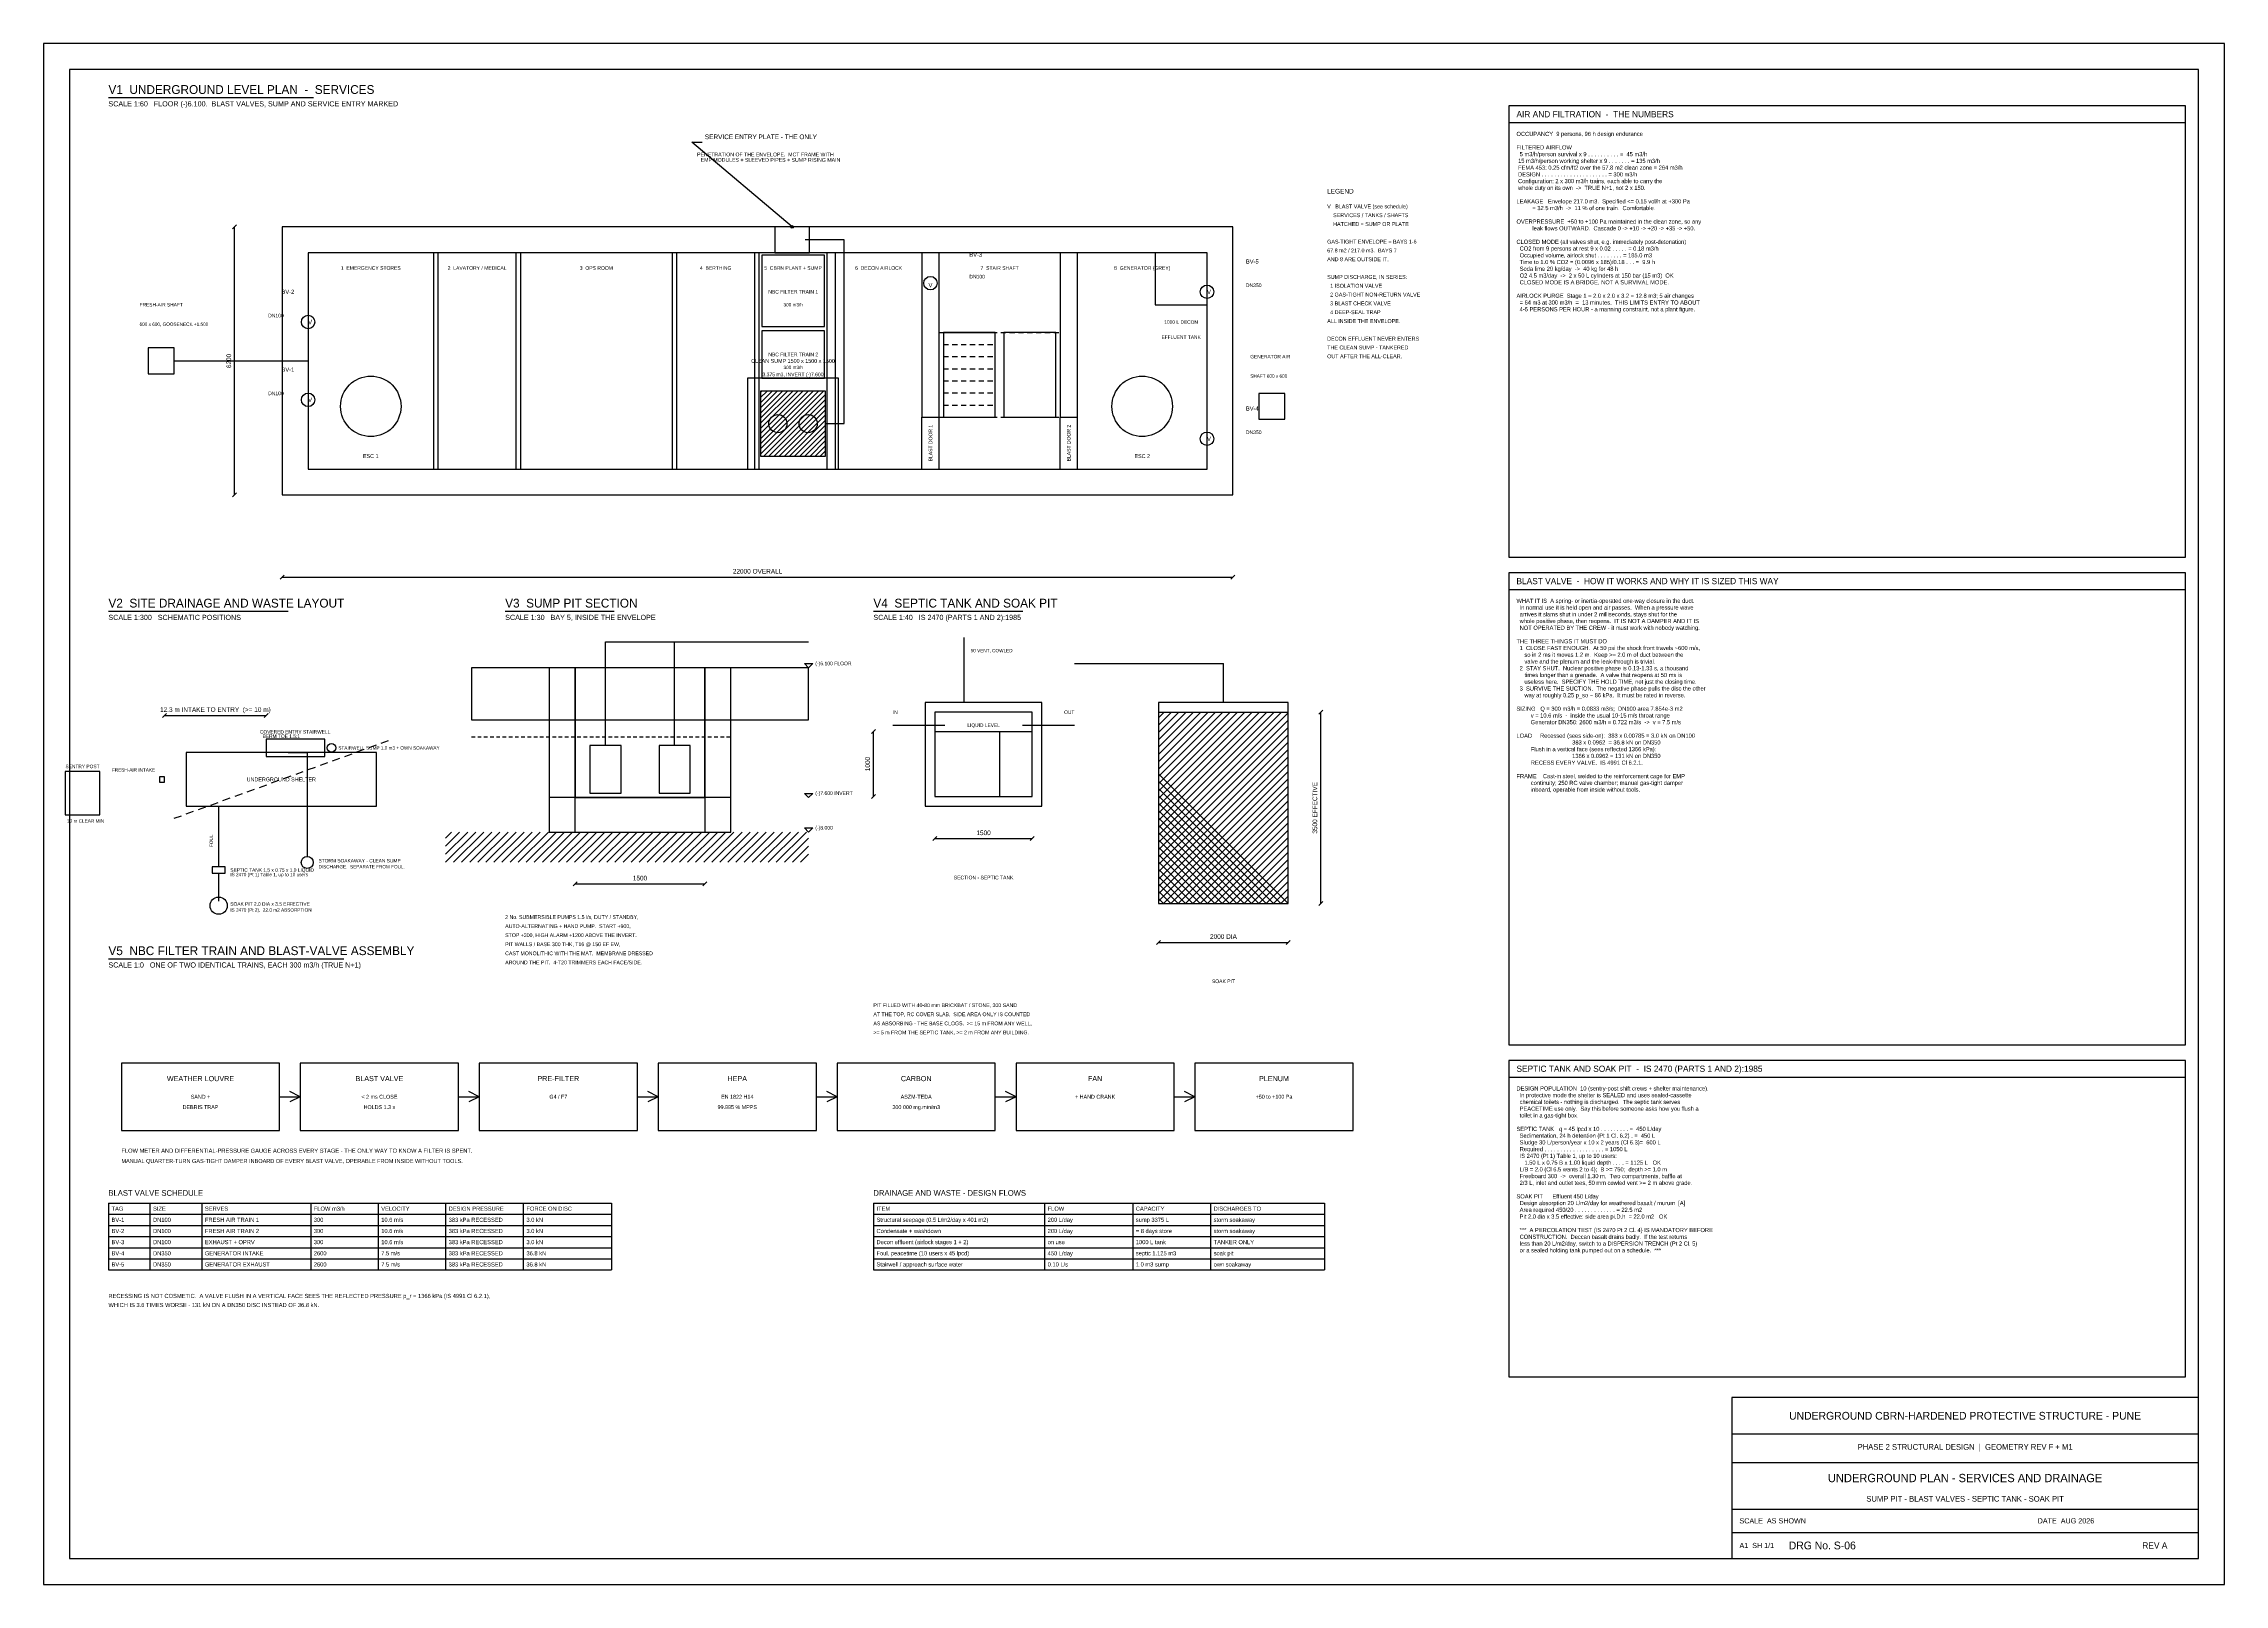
# Model space of a CAD drawing. Extents: x 0 to 841, y 0 to 594.
import ezdxf
from ezdxf.enums import TextEntityAlignment as Align

# ---------------------------------------------------------------- set-up
doc = ezdxf.new("R2010")
doc.units = 0
for name, color, linetype in [('BLAST', 1, 'CONTINUOUS'), ('CONC', 7, 'CONTINUOUS'), ('CONC-HIDDEN', 8, 'CONTINUOUS'), ('DIM', 4, 'CONTINUOUS'), ('HATCH', 8, 'CONTINUOUS'), ('LEVELS', 4, 'CONTINUOUS'), ('NOTES', 7, 'CONTINUOUS'), ('REINF-MAIN', 1, 'CONTINUOUS'), ('REINF-SEC', 4, 'CONTINUOUS'), ('SERVICES', 2, 'CONTINUOUS'), ('SOIL', 8, 'CONTINUOUS'), ('TABLE', 7, 'CONTINUOUS'), ('TEXT', 7, 'CONTINUOUS'), ('TEXT-TITLE', 7, 'CONTINUOUS'), ('TITLEBLOCK', 7, 'CONTINUOUS'), ('WATERPROOF', 30, 'CONTINUOUS')]:
    doc.layers.add(name, color=color, linetype=linetype)
doc.styles.get("Standard").update_dxf_attribs({"font": 'txt', "width": 0.8})

msp = doc.modelspace()

# ---------------------------------------------------------------- linework, layer by layer
at = {"layer": 'BLAST'}
for p, q in [((342, 501.6667), (342, 501.6667)), ((448.6667, 498.3333), (448.6667, 498.3333)), ((102, 486.6667), (102, 486.6667)), ((102, 456.6667), (102, 456.6667)), ((448.6667, 441.6667), (448.6667, 441.6667)), ((160, 201), (99, 201)), ((99, 201), (99, 175)), ((160, 175), (160, 201)), ((99, 175), (160, 175))]:
    msp.add_line(p, q, dxfattribs=at)
for centre in [(342, 501.6667), (448.6667, 498.3333), (102, 486.6667), (102, 456.6667), (448.6667, 441.6667)]:
    msp.add_circle(centre, 2.6, dxfattribs=at)
at = {"layer": 'CONC'}
for p, q in [((458.6667, 523.3333), (92, 523.3333)), ((92, 523.3333), (92, 420)), ((458.6667, 420), (458.6667, 523.3333)), ((448.6667, 513.3333), (102, 513.3333)), ((102, 513.3333), (102, 430)), ((152.1667, 513.3333), (150.3333, 513.3333)), ((150.3333, 513.3333), (150.3333, 430)), ((152.1667, 430), (152.1667, 513.3333)), ((184, 513.3333), (182.1667, 513.3333)), ((182.1667, 513.3333), (182.1667, 430)), ((184, 430), (184, 513.3333)), ((244.1667, 513.3333), (242.3333, 513.3333)), ((242.3333, 513.3333), (242.3333, 430)), ((244.1667, 430), (244.1667, 513.3333)), ((276, 513.3333), (274.1667, 513.3333)), ((274.1667, 513.3333), (274.1667, 430)), ((276, 430), (276, 513.3333)), ((305.3333, 513.3333), (302, 513.3333)), ((302, 513.3333), (302, 430)), ((305.3333, 430), (305.3333, 513.3333)), ((345.3333, 513.3333), (338.6667, 513.3333)), ((338.6667, 513.3333), (338.6667, 450)), ((345.3333, 450), (345.3333, 513.3333)), ((398.6667, 513.3333), (392, 513.3333)), ((392, 513.3333), (392, 450)), ((398.6667, 450), (398.6667, 513.3333)), ((448.6667, 430), (448.6667, 513.3333)), ((338.6667, 450), (345.3333, 450)), ((392, 450), (398.6667, 450)), ((102, 430), (448.6667, 430)), ((150.3333, 430), (152.1667, 430)), ((182.1667, 430), (184, 430)), ((242.3333, 430), (244.1667, 430)), ((274.1667, 430), (276, 430)), ((302, 430), (305.3333, 430)), ((92, 420), (458.6667, 420)), ((295, 353.3667), (165, 353.3667)), ((165, 353.3667), (165, 333.3667)), ((205, 353.3667), (195, 353.3667)), ((195, 353.3667), (195, 290.0333)), ((205, 290.0333), (205, 353.3667)), ((265, 353.3667), (255, 353.3667)), ((255, 353.3667), (255, 290.0333)), ((265, 290.0333), (265, 353.3667)), ((295, 333.3667), (295, 353.3667)), ((385, 340), (340, 340)), ((340, 340), (340, 300)), ((385, 300), (385, 340)), ((480, 340), (430, 340)), ((430, 340), (430, 262.5)), ((480, 340), (430, 340)), ((430, 340), (430, 336.25)), ((480, 262.5), (480, 340)), ((480, 336.25), (480, 340)), ((165, 333.3667), (295, 333.3667)), ((368.75, 303.75), (368.75, 328.75)), ((430, 336.25), (480, 336.25)), ((128.3333, 320.6667), (55, 320.6667)), ((55, 320.6667), (55, 300)), ((108.5, 325.8333), (85.8333, 325.8333)), ((85.8333, 325.8333), (85.8333, 319.1667)), ((108.5, 319.1667), (108.5, 325.8333)), ((128.3333, 300), (128.3333, 320.6667)), ((21.6667, 313.3333), (8.3333, 313.3333)), ((8.3333, 313.3333), (8.3333, 296.6667)), ((21.6667, 296.6667), (21.6667, 313.3333)), ((85.8333, 319.1667), (108.5, 319.1667)), ((265, 303.3667), (195, 303.3667)), ((195, 303.3667), (195, 290.0333)), ((265, 290.0333), (265, 303.3667)), ((8.3333, 296.6667), (21.6667, 296.6667)), ((55, 300), (128.3333, 300)), ((340, 300), (385, 300)), ((195, 290.0333), (265, 290.0333)), ((195, 290.0333), (205, 290.0333)), ((255, 290.0333), (265, 290.0333)), ((430, 262.5), (480, 262.5))]:
    msp.add_line(p, q, dxfattribs=at)
at = {"layer": 'CONC-HIDDEN'}
for p, q in [((345.3333, 482.6667), (347.3333, 482.6667)), ((367, 482.6667), (347, 482.6667)), ((347, 482.6667), (347, 450)), ((347, 482.6667), (349, 482.6667)), ((348.7333, 482.6667), (350.7333, 482.6667)), ((350.4, 482.6667), (352.4, 482.6667)), ((352.1333, 482.6667), (354.1333, 482.6667)), ((353.8, 482.6667), (355.8, 482.6667)), ((355.5333, 482.6667), (357.5333, 482.6667)), ((357.2, 482.6667), (359.2, 482.6667)), ((358.9333, 482.6667), (360.9333, 482.6667)), ((360.6, 482.6667), (362.6, 482.6667)), ((362.3333, 482.6667), (364.3333, 482.6667)), ((364, 482.6667), (366, 482.6667)), ((365.7333, 482.6667), (367.7333, 482.6667)), ((367, 450), (367, 482.6667)), ((369.1333, 482.6667), (371.1333, 482.6667)), ((390.3333, 482.6667), (370.3333, 482.6667)), ((370.3333, 482.6667), (370.3333, 450)), ((372.5333, 482.6667), (374.5333, 482.6667)), ((375.9333, 482.6667), (377.9333, 482.6667)), ((379.3333, 482.6667), (381.3333, 482.6667)), ((382.7333, 482.6667), (384.7333, 482.6667)), ((386.1333, 482.6667), (388.1333, 482.6667)), ((389.5333, 482.6667), (391.5333, 482.6667)), ((390.3333, 450), (390.3333, 482.6667)), ((347, 478), (349, 478)), ((347, 473.3333), (349, 473.3333)), ((350.4, 478), (352.4, 478)), ((350.4, 473.3333), (352.4, 473.3333)), ((353.8, 478), (355.8, 478)), ((353.8, 473.3333), (355.8, 473.3333)), ((357.2, 478), (359.2, 478)), ((357.2, 473.3333), (359.2, 473.3333)), ((360.6, 478), (362.6, 478)), ((360.6, 473.3333), (362.6, 473.3333)), ((364, 478), (366, 478)), ((364, 473.3333), (366, 473.3333)), ((347, 468.6667), (349, 468.6667)), ((347, 464), (349, 464)), ((350.4, 468.6667), (352.4, 468.6667)), ((350.4, 464), (352.4, 464)), ((353.8, 468.6667), (355.8, 468.6667)), ((353.8, 464), (355.8, 464)), ((357.2, 468.6667), (359.2, 468.6667)), ((357.2, 464), (359.2, 464)), ((360.6, 468.6667), (362.6, 468.6667)), ((360.6, 464), (362.6, 464)), ((364, 468.6667), (366, 468.6667)), ((364, 464), (366, 464)), ((347, 459.3333), (349, 459.3333)), ((347, 454.6667), (349, 454.6667)), ((350.4, 459.3333), (352.4, 459.3333)), ((350.4, 454.6667), (352.4, 454.6667)), ((353.8, 459.3333), (355.8, 459.3333)), ((353.8, 454.6667), (355.8, 454.6667)), ((357.2, 459.3333), (359.2, 459.3333)), ((357.2, 454.6667), (359.2, 454.6667)), ((360.6, 459.3333), (362.6, 459.3333)), ((360.6, 454.6667), (362.6, 454.6667)), ((364, 459.3333), (366, 459.3333)), ((364, 454.6667), (366, 454.6667)), ((345.3333, 450), (347.3333, 450)), ((347, 450), (367, 450)), ((348.7333, 450), (350.7333, 450)), ((352.1333, 450), (354.1333, 450)), ((355.5333, 450), (357.5333, 450)), ((358.9333, 450), (360.9333, 450)), ((362.3333, 450), (364.3333, 450)), ((365.7333, 450), (367.7333, 450)), ((369.1333, 450), (371.1333, 450)), ((370.3333, 450), (390.3333, 450)), ((372.5333, 450), (374.5333, 450)), ((375.9333, 450), (377.9333, 450)), ((379.3333, 450), (381.3333, 450)), ((382.7333, 450), (384.7333, 450)), ((386.1333, 450), (388.1333, 450)), ((389.5333, 450), (391.5333, 450)), ((255, 353.3667), (205, 353.3667)), ((205, 353.3667), (205, 303.3667)), ((255, 303.3667), (255, 353.3667)), ((381.25, 336.25), (343.75, 336.25)), ((343.75, 336.25), (343.75, 303.75)), ((381.25, 303.75), (381.25, 336.25)), ((205, 303.3667), (255, 303.3667)), ((343.75, 303.75), (381.25, 303.75))]:
    msp.add_line(p, q, dxfattribs=at)
at = {"layer": 'DIM'}
for p, q in [((288.6667, 523.3333), (250, 556)), ((250, 556), (254, 556)), ((72.8888, 522.5555), (74.4445, 524.1112)), ((73.6667, 420), (73.6667, 523.3333)), ((72.8888, 419.2222), (74.4445, 420.7778)), ((91.2222, 387.5555), (92.7778, 389.1112)), ((92, 388.3333), (458.6667, 388.3333)), ((457.8888, 387.5555), (459.4445, 389.1112)), ((491.7222, 335.4722), (493.2778, 337.0278)), ((45.8888, 334.2222), (47.4445, 335.7778)), ((46.6667, 335), (85.8333, 335)), ((85.0555, 334.2222), (86.6112, 335.7778)), ((319.2222, 327.9722), (320.7778, 329.5278)), ((320, 303.75), (320, 328.75)), ((492.5, 262.5), (492.5, 336.25)), ((319.2222, 302.9722), (320.7778, 304.5278)), ((342.9722, 286.7222), (344.5278, 288.2778)), ((343.75, 287.5), (381.25, 287.5)), ((380.4722, 286.7222), (382.0278, 288.2778)), ((204.2222, 269.2555), (205.7778, 270.8112)), ((205, 270.0333), (255, 270.0333)), ((254.2222, 269.2555), (255.7778, 270.8112)), ((491.7222, 261.7222), (493.2778, 263.2778)), ((429.2222, 246.7222), (430.7778, 248.2778)), ((430, 247.5), (480, 247.5)), ((479.2222, 246.7222), (480.7778, 248.2778))]:
    msp.add_line(p, q, dxfattribs=at)
msp.add_circle((288.6667, 523.3333), 0.5, dxfattribs=at)
at = {"layer": 'HATCH'}
for p, q in [((276.5, 435.7387), (300.7613, 460)), ((276.5, 437.7186), (298.7814, 460)), ((276.5, 439.6985), (296.8015, 460)), ((276.5, 441.6784), (294.8216, 460)), ((276.5, 443.6583), (292.8417, 460)), ((276.5, 445.6382), (290.8618, 460)), ((276.5, 447.6181), (288.8819, 460)), ((276.5, 449.598), (286.902, 460)), ((276.5, 451.5779), (284.9221, 460)), ((276.5, 453.5578), (282.9422, 460)), ((276.5, 455.5377), (280.9623, 460)), ((276.5, 457.5176), (278.9824, 460)), ((276.5, 459.4975), (277.0025, 460)), ((301.5, 458.7588), (277.7412, 435)), ((301.5, 456.7789), (279.7211, 435)), ((301.5, 454.799), (281.701, 435)), ((301.5, 452.8191), (283.6809, 435)), ((301.5, 450.8392), (285.6608, 435)), ((301.5, 448.8593), (287.6407, 435)), ((301.5, 446.8794), (289.6206, 435)), ((301.5, 444.8995), (291.6005, 435)), ((301.5, 442.9196), (293.5804, 435)), ((301.5, 440.9397), (295.5603, 435)), ((301.5, 438.9598), (297.5402, 435)), ((301.5, 436.9799), (299.5201, 435))]:
    msp.add_line(p, q, dxfattribs=at)
at = {"layer": 'LEVELS'}
for p, q in [((295, 353.3667), (293.4, 354.9667)), ((293.4, 354.9667), (296.6, 354.9667)), ((295, 353.3667), (296.6, 354.9667)), ((295, 303.3667), (293.4, 304.9667)), ((293.4, 304.9667), (296.6, 304.9667)), ((295, 303.3667), (296.6, 304.9667)), ((295, 290.0333), (293.4, 291.6333)), ((293.4, 291.6333), (296.6, 291.6333)), ((295, 290.0333), (296.6, 291.6333))]:
    msp.add_line(p, q, dxfattribs=at)
at = {"layer": 'REINF-MAIN'}
for centre in [(126.1667, 454.1667), (423.6667, 454.1667)]:
    msp.add_circle(centre, 11.6667, dxfattribs=at)
at = {"layer": 'REINF-SEC'}
for p, q in [((338.6667, 430), (338.6667, 450)), ((345.3333, 430), (345.3333, 450)), ((392, 430), (392, 450)), ((398.6667, 430), (398.6667, 450))]:
    msp.add_line(p, q, dxfattribs=at)
at = {"layer": 'SERVICES'}
for p, q in [((295.3333, 523.3333), (282, 523.3333)), ((282, 523.3333), (282, 513.3333)), ((295.3333, 513.3333), (295.3333, 523.3333)), ((282, 513.3333), (295.3333, 513.3333)), ((308.6667, 518.3333), (293.6667, 518.3333)), ((308.6667, 447.5), (308.6667, 518.3333)), ((448.6667, 513.3333), (428.6667, 513.3333)), ((428.6667, 513.3333), (428.6667, 493.3333)), ((448.6667, 493.3333), (448.6667, 513.3333)), ((301.1667, 512.5), (277, 512.5)), ((277, 512.5), (277, 485)), ((301.1667, 485), (301.1667, 512.5)), ((428.6667, 493.3333), (448.6667, 493.3333)), ((277, 485), (301.1667, 485)), ((301.1667, 483.3333), (277, 483.3333)), ((277, 483.3333), (277, 465)), ((301.1667, 465), (301.1667, 483.3333)), ((50.3333, 476.6667), (40.3333, 476.6667)), ((40.3333, 476.6667), (40.3333, 466.6667)), ((50.3333, 466.6667), (50.3333, 476.6667)), ((50.3333, 471.6667), (102, 471.6667)), ((40.3333, 466.6667), (50.3333, 466.6667)), ((306.5, 465), (271.5, 465)), ((271.5, 465), (271.5, 430)), ((277, 465), (301.1667, 465)), ((306.5, 430), (306.5, 465)), ((301.5, 460), (276.5, 460)), ((276.5, 460), (276.5, 435)), ((301.5, 435), (301.5, 460)), ((478.6667, 459.1667), (468.6667, 459.1667)), ((468.6667, 459.1667), (468.6667, 449.1667)), ((478.6667, 449.1667), (478.6667, 459.1667)), ((301.5, 447.5), (308.6667, 447.5)), ((468.6667, 449.1667), (478.6667, 449.1667)), ((271.5, 430), (306.5, 430)), ((276.5, 435), (301.5, 435)), ((216.6667, 323.3667), (216.6667, 363.3667)), ((216.6667, 363.3667), (295, 363.3667)), ((243.3333, 323.3667), (243.3333, 363.3667)), ((355, 340), (355, 365)), ((397.5, 355), (455, 355)), ((455, 340), (455, 355)), ((327.5, 331.25), (347.5, 331.25)), ((377.5, 331.25), (397.5, 331.25)), ((94.3333, 320.6667), (101.6667, 320.6667)), ((101.6667, 320.6667), (101.6667, 280.6667)), ((222.6667, 323.3667), (210.6667, 323.3667)), ((210.6667, 323.3667), (210.6667, 305.0333)), ((222.6667, 305.0333), (222.6667, 323.3667)), ((249.3333, 323.3667), (237.3333, 323.3667)), ((237.3333, 323.3667), (237.3333, 305.0333)), ((249.3333, 305.0333), (249.3333, 323.3667)), ((46.6667, 311.3333), (44.6667, 311.3333)), ((44.6667, 311.3333), (44.6667, 309.3333)), ((46.6667, 309.3333), (46.6667, 311.3333)), ((44.6667, 309.3333), (46.6667, 309.3333)), ((210.6667, 305.0333), (222.6667, 305.0333)), ((237.3333, 305.0333), (249.3333, 305.0333)), ((67.5, 300), (67.5, 276.6667)), ((70, 276.6667), (65, 276.6667)), ((65, 276.6667), (65, 274.1667)), ((65, 274.1667), (70, 274.1667)), ((67.5, 274.1667), (67.5, 263.3333)), ((70, 274.1667), (70, 276.6667)), ((91, 201), (30, 201)), ((30, 201), (30, 175)), ((91, 175), (91, 201)), ((229, 201), (168, 201)), ((168, 201), (168, 175)), ((229, 175), (229, 201)), ((298, 201), (237, 201)), ((237, 201), (237, 175)), ((298, 175), (298, 201)), ((367, 201), (306, 201)), ((306, 201), (306, 175)), ((367, 175), (367, 201)), ((436, 201), (375, 201)), ((375, 201), (375, 175)), ((436, 175), (436, 201)), ((505, 201), (444, 201)), ((444, 201), (444, 175)), ((505, 175), (505, 201)), ((91, 188), (99, 188)), ((99, 188), (95, 190)), ((99, 188), (95, 186)), ((160, 188), (168, 188)), ((168, 188), (164, 190)), ((168, 188), (164, 186)), ((229, 188), (237, 188)), ((237, 188), (233, 190)), ((237, 188), (233, 186)), ((298, 188), (306, 188)), ((306, 188), (302, 190)), ((306, 188), (302, 186)), ((367, 188), (375, 188)), ((375, 188), (371, 190)), ((375, 188), (371, 186)), ((436, 188), (444, 188)), ((444, 188), (440, 190)), ((444, 188), (440, 186)), ((30, 175), (91, 175)), ((168, 175), (229, 175)), ((237, 175), (298, 175)), ((306, 175), (367, 175)), ((375, 175), (436, 175)), ((444, 175), (505, 175))]:
    msp.add_line(p, q, dxfattribs=at)
for centre, radius in [((283.1667, 447.5), 3.5), ((294.8333, 447.5), 3.5), ((111, 322.5), 1.6667), ((101.6667, 278.3333), 2.3333), ((67.5, 261.6667), 3.3333)]:
    msp.add_circle(centre, radius, dxfattribs=at)
at = {"layer": 'SOIL'}
for p, q in [((430, 288.8675), (477.3825, 336.25)), ((430, 291.696), (474.554, 336.25)), ((430, 294.5244), (471.7256, 336.25)), ((430, 297.3528), (468.8972, 336.25)), ((430, 300.1812), (466.0688, 336.25)), ((430, 303.0097), (463.2403, 336.25)), ((430, 305.8381), (460.4119, 336.25)), ((430, 308.6665), (457.5835, 336.25)), ((430, 311.4949), (454.7551, 336.25)), ((430, 314.3234), (451.9266, 336.25)), ((430, 317.1518), (449.0982, 336.25)), ((430, 319.9802), (446.2698, 336.25)), ((430, 322.8087), (443.4413, 336.25)), ((430, 325.6371), (440.6129, 336.25)), ((430, 328.4655), (437.7845, 336.25)), ((430, 331.2939), (434.9561, 336.25)), ((430, 334.1224), (432.1276, 336.25)), ((430, 286.0391), (480, 336.0391)), ((430, 283.2107), (480, 333.2107)), ((430, 280.3823), (480, 330.3823)), ((116.1344, 319.2127), (118.9544, 320.2361)), ((120.8344, 320.9184), (123.6545, 321.9418)), ((125.5345, 322.6241), (128.3545, 323.6475)), ((130.2346, 324.3298), (133, 325.3333)), ((430, 277.5538), (480, 327.5538)), ((430, 274.7254), (480, 324.7254)), ((430, 271.897), (480, 321.897)), ((92.634, 310.6844), (95.454, 311.7078)), ((97.3341, 312.39), (100.1541, 313.4135)), ((102.0341, 314.0957), (104.8542, 315.1191)), ((106.7342, 315.8014), (109.5543, 316.8248)), ((111.4343, 317.5071), (114.2543, 318.5305)), ((430, 269.0685), (480, 319.0685)), ((430, 266.2401), (480, 316.2401)), ((430, 263.4117), (480, 313.4117)), ((430, 312.5), (480, 262.5)), ((69.1336, 302.156), (71.9537, 303.1794)), ((73.8337, 303.8617), (76.6537, 304.8851)), ((78.5338, 305.5674), (81.3538, 306.5908)), ((83.2338, 307.273), (86.0539, 308.2964)), ((87.9339, 308.9787), (90.754, 310.0021)), ((430, 309.6716), (477.1716, 262.5)), ((430, 306.8431), (474.3431, 262.5)), ((430, 304.0147), (471.5147, 262.5)), ((480, 310.5833), (431.9167, 262.5)), ((480, 307.7548), (434.7452, 262.5)), ((480, 304.9264), (437.5736, 262.5)), ((50.3333, 295.3333), (53.1534, 296.3567)), ((55.0334, 297.039), (57.8534, 298.0624)), ((59.7335, 298.7447), (62.5535, 299.7681)), ((64.4336, 300.4503), (67.2536, 301.4738)), ((430, 301.1863), (468.6863, 262.5)), ((430, 298.3579), (465.8579, 262.5)), ((430, 295.5294), (463.0294, 262.5)), ((480, 302.098), (440.402, 262.5)), ((480, 299.2696), (443.2304, 262.5)), ((480, 296.4411), (446.0589, 262.5)), ((155, 278.3738), (166.6595, 290.0333)), ((155, 281.4851), (163.5483, 290.0333)), ((155, 284.5963), (160.437, 290.0333)), ((155, 287.7076), (157.3257, 290.0333)), ((158.1041, 278.3667), (169.7708, 290.0333)), ((161.2154, 278.3667), (172.8821, 290.0333)), ((164.3267, 278.3667), (175.9933, 290.0333)), ((167.4379, 278.3667), (179.1046, 290.0333)), ((170.5492, 278.3667), (182.2159, 290.0333)), ((173.6605, 278.3667), (185.3271, 290.0333)), ((176.7717, 278.3667), (188.4384, 290.0333)), ((179.883, 278.3667), (191.5497, 290.0333)), ((182.9943, 278.3667), (194.661, 290.0333)), ((186.1056, 278.3667), (197.7722, 290.0333)), ((189.2168, 278.3667), (200.8835, 290.0333)), ((192.3281, 278.3667), (203.9948, 290.0333)), ((195.4394, 278.3667), (207.106, 290.0333)), ((198.5506, 278.3667), (210.2173, 290.0333)), ((201.6619, 278.3667), (213.3286, 290.0333)), ((204.7732, 278.3667), (216.4398, 290.0333)), ((207.8844, 278.3667), (219.5511, 290.0333)), ((210.9957, 278.3667), (222.6624, 290.0333)), ((214.107, 278.3667), (225.7737, 290.0333)), ((217.2183, 278.3667), (228.8849, 290.0333)), ((220.3295, 278.3667), (231.9962, 290.0333)), ((223.4408, 278.3667), (235.1075, 290.0333)), ((226.5521, 278.3667), (238.2187, 290.0333)), ((229.6633, 278.3667), (241.33, 290.0333)), ((232.7746, 278.3667), (244.4413, 290.0333)), ((235.8859, 278.3667), (247.5525, 290.0333)), ((238.9971, 278.3667), (250.6638, 290.0333)), ((242.1084, 278.3667), (253.7751, 290.0333)), ((245.2197, 278.3667), (256.8863, 290.0333)), ((248.331, 278.3667), (259.9976, 290.0333)), ((251.4422, 278.3667), (263.1089, 290.0333)), ((254.5535, 278.3667), (266.2202, 290.0333)), ((257.6648, 278.3667), (269.3314, 290.0333)), ((260.776, 278.3667), (272.4427, 290.0333)), ((263.8873, 278.3667), (275.554, 290.0333)), ((266.9986, 278.3667), (278.6652, 290.0333)), ((270.1098, 278.3667), (281.7765, 290.0333)), ((273.2211, 278.3667), (284.8878, 290.0333)), ((276.3324, 278.3667), (287.999, 290.0333)), ((279.4437, 278.3667), (291.1103, 290.0333)), ((282.5549, 278.3667), (294.2216, 290.0333)), ((295, 287.7005), (285.6662, 278.3667)), ((430, 292.701), (460.201, 262.5)), ((430, 289.8726), (457.3726, 262.5)), ((430, 287.0442), (454.5442, 262.5)), ((480, 293.6127), (448.8873, 262.5)), ((480, 290.7843), (451.7157, 262.5)), ((480, 287.9558), (454.5442, 262.5)), ((295, 284.5892), (288.7775, 278.3667)), ((295, 281.4779), (291.8887, 278.3667)), ((430, 284.2157), (451.7157, 262.5)), ((430, 281.3873), (448.8873, 262.5)), ((430, 278.5589), (446.0589, 262.5)), ((480, 285.1274), (457.3726, 262.5)), ((480, 282.299), (460.201, 262.5)), ((480, 279.4706), (463.0294, 262.5)), ((430, 275.7304), (443.2304, 262.5)), ((430, 272.902), (440.402, 262.5)), ((430, 270.0736), (437.5736, 262.5)), ((480, 276.6421), (465.8579, 262.5)), ((480, 273.8137), (468.6863, 262.5)), ((480, 270.9853), (471.5147, 262.5)), ((430, 267.2452), (434.7452, 262.5)), ((430, 264.4167), (431.9167, 262.5)), ((480, 268.1569), (474.3431, 262.5)), ((480, 265.3284), (477.1716, 262.5))]:
    msp.add_line(p, q, dxfattribs=at)
at = {"layer": 'TABLE'}
for p, q in [((826, 570), (565, 570)), ((565, 570), (565, 396)), ((565, 563.6), (826, 563.6)), ((826, 396), (826, 570)), ((565, 396), (826, 396)), ((826, 390), (565, 390)), ((565, 390), (565, 208)), ((826, 208), (826, 390)), ((565, 383.6), (826, 383.6)), ((565, 208), (826, 208)), ((826, 202), (565, 202)), ((565, 202), (565, 80)), ((826, 80), (826, 202)), ((565, 195.6), (826, 195.6)), ((25, 147), (219, 147)), ((25, 147), (25, 121.2)), ((41, 147), (41, 121.2)), ((61, 147), (61, 121.2)), ((103, 147), (103, 121.2)), ((129, 147), (129, 121.2)), ((155, 147), (155, 121.2)), ((185, 147), (185, 121.2)), ((219, 147), (219, 121.2)), ((219, 147), (219, 121.2)), ((320, 147), (494, 147)), ((320, 147), (320, 121.2)), ((386, 147), (386, 121.2)), ((420, 147), (420, 121.2)), ((450, 147), (450, 121.2)), ((494, 147), (494, 121.2)), ((494, 147), (494, 121.2)), ((25, 142.7), (219, 142.7)), ((25, 142.7), (219, 142.7)), ((25, 138.4), (219, 138.4)), ((25, 138.4), (219, 138.4)), ((320, 142.7), (494, 142.7)), ((320, 142.7), (494, 142.7)), ((320, 138.4), (494, 138.4)), ((320, 138.4), (494, 138.4)), ((25, 134.1), (219, 134.1)), ((25, 134.1), (219, 134.1)), ((25, 129.8), (219, 129.8)), ((25, 129.8), (219, 129.8)), ((320, 134.1), (494, 134.1)), ((320, 134.1), (494, 134.1)), ((320, 129.8), (494, 129.8)), ((320, 129.8), (494, 129.8)), ((25, 125.5), (219, 125.5)), ((25, 125.5), (219, 125.5)), ((25, 121.2), (219, 121.2)), ((320, 125.5), (494, 125.5)), ((320, 125.5), (494, 125.5)), ((320, 121.2), (494, 121.2)), ((565, 80), (826, 80))]:
    msp.add_line(p, q, dxfattribs=at)
at = {"layer": 'TEXT-TITLE'}
for p, q in [((25, 573.2), (104.05, 573.2)), ((25, 375.2), (94.3, 375.2)), ((178, 375.2), (220, 375.2)), ((320, 375.2), (377.6, 375.2)), ((25, 241.2), (115.75, 241.2))]:
    msp.add_line(p, q, dxfattribs=at)
at = {"layer": 'TITLEBLOCK'}
for p, q in [((841, 594), (0, 594)), ((0, 594), (0, 0)), ((841, 0), (841, 594)), ((831, 584), (10, 584)), ((10, 584), (10, 10)), ((831, 10), (831, 584)), ((831, 72), (651, 72)), ((651, 72), (651, 10)), ((831, 10), (831, 72)), ((651, 58), (831, 58)), ((651, 47), (831, 47)), ((651, 29), (831, 29)), ((651, 20), (831, 20)), ((10, 10), (831, 10)), ((651, 10), (831, 10)), ((0, 0), (841, 0))]:
    msp.add_line(p, q, dxfattribs=at)
at = {"layer": 'WATERPROOF'}
for p, q in [((343.75, 328.75), (381.25, 328.75)), ((165, 326.7), (166.4, 326.7)), ((167.4, 326.7), (168.8, 326.7)), ((169.8, 326.7), (171.2, 326.7)), ((172.2, 326.7), (173.6, 326.7)), ((174.6, 326.7), (176, 326.7)), ((177, 326.7), (178.4, 326.7)), ((179.4, 326.7), (180.8, 326.7)), ((181.8, 326.7), (183.2, 326.7)), ((184.2, 326.7), (185.6, 326.7)), ((186.6, 326.7), (188, 326.7)), ((189, 326.7), (190.4, 326.7)), ((191.4, 326.7), (192.8, 326.7)), ((193.8, 326.7), (195.2, 326.7)), ((196.2, 326.7), (197.6, 326.7)), ((198.6, 326.7), (200, 326.7)), ((201, 326.7), (202.4, 326.7)), ((203.4, 326.7), (204.8, 326.7)), ((205.8, 326.7), (207.2, 326.7)), ((208.2, 326.7), (209.6, 326.7)), ((210.6, 326.7), (212, 326.7)), ((213, 326.7), (214.4, 326.7)), ((215.4, 326.7), (216.8, 326.7)), ((217.8, 326.7), (219.2, 326.7)), ((220.2, 326.7), (221.6, 326.7)), ((222.6, 326.7), (224, 326.7)), ((225, 326.7), (226.4, 326.7)), ((227.4, 326.7), (228.8, 326.7)), ((229.8, 326.7), (231.2, 326.7)), ((232.2, 326.7), (233.6, 326.7)), ((234.6, 326.7), (236, 326.7)), ((237, 326.7), (238.4, 326.7)), ((239.4, 326.7), (240.8, 326.7)), ((241.8, 326.7), (243.2, 326.7)), ((244.2, 326.7), (245.6, 326.7)), ((246.6, 326.7), (248, 326.7)), ((249, 326.7), (250.4, 326.7)), ((251.4, 326.7), (252.8, 326.7)), ((253.8, 326.7), (255.2, 326.7)), ((256.2, 326.7), (257.6, 326.7)), ((258.6, 326.7), (260, 326.7)), ((261, 326.7), (262.4, 326.7)), ((263.4, 326.7), (264.8, 326.7))]:
    msp.add_line(p, q, dxfattribs=at)

# ---------------------------------------------------------------- texts
at = {"layer": 'BLAST'}
for s, height, p in [('BV-3', 1.6, (357, 512.6133)), ('DN100', 1.4, (357, 504.1667)), ('BV-5', 1.6, (463.6667, 510)), ('DN350', 1.4, (463.6667, 500.8333)), ('BV-4', 1.6, (463.6667, 453.3333)), ('DN350', 1.4, (463.6667, 444.1667))]:
    msp.add_text(s, height=height, dxfattribs=at).set_placement(p, align=Align.MIDDLE_LEFT)
for s, height, p in [('BV-2', 1.6, (96.66, 498.3333)), ('DN100', 1.4, (92.61, 489.1667)), ('BV-1', 1.6, (96.66, 468.3333)), ('DN100', 1.4, (92.61, 459.1667))]:
    msp.add_text(s, height=height, dxfattribs=at).set_placement(p, align=Align.MIDDLE_RIGHT)
for p in [(342, 500.9017), (449.4317, 498.3333), (102.765, 486.6667), (102.765, 456.6667), (449.4317, 441.6667)]:
    msp.add_text('V', height=1.7, dxfattribs=at).set_placement(p, align=Align.MIDDLE_CENTER)
at = {"layer": 'DIM'}
for s, p in [('6200', (72.8567, 471.6667)), ('1000', (319.19, 316.25)), ('3500 EFFECTIVE', (491.69, 299.375))]:
    msp.add_text(s, height=1.8, rotation=90, dxfattribs=at).set_placement(p, align=Align.BOTTOM_CENTER)
for s, p in [('22000 OVERALL', (275.3333, 389.1433)), ('12.3 m INTAKE TO ENTRY  (>= 10 m)', (66.25, 335.81)), ('1500', (362.5, 288.31)), ('1500', (230, 270.8433)), ('2000 DIA', (455, 248.31))]:
    msp.add_text(s, height=1.8, dxfattribs=at).set_placement(p, align=Align.BOTTOM_CENTER)
at = {"layer": 'LEVELS'}
for s, p in [('(-)6.100 FLOOR', (297.6, 353.9267)), ('(-)7.600 INVERT', (297.6, 303.9267)), ('(-)8.000', (297.6, 290.5933))]:
    msp.add_text(s, height=1.4, dxfattribs=at).set_placement(p, align=Align.BOTTOM_LEFT)
at = {"layer": 'NOTES'}
for s, height, p in [('OCCUPANCY  9 persons, 96 h design endurance', 1.6, (568, 560)), ('FILTERED AIRFLOW', 1.6, (568, 554.8)), (' 15 m3/h/person working shelter x 9 . . . . . . . = 135 m3/h', 1.6, (568, 549.6)), (' FEMA 453: 0.25 cfm/ft2 over the 57.8 m2 clean zone = 264 m3/h', 1.6, (568, 547)), ('  5 m3/h/person survival x 9 . . . . . . . . . . =  45 m3/h', 1.6, (568, 552.2)), (' whole duty on its own  ->  TRUE N+1, not 2 x 150.', 1.6, (568, 539.2)), (' Configuration: 2 x 300 m3/h trains, each able to carry the', 1.6, (568, 541.8)), (' DESIGN . . . . . . . . . . . . . . . . . . . . . = 300 m3/h', 1.6, (568, 544.4)), ('V   BLAST VALVE (see schedule)', 1.5, (495, 532)), ('LEAKAGE   Envelope 217.0 m3.  Specified <= 0.15 vol/h at +300 Pa', 1.6, (568, 534)), ('          = 32.5 m3/h  ->  11 % of one train.  Comfortable.', 1.6, (568, 531.4)), ('    SERVICES / TANKS / SHAFTS', 1.5, (495, 528.6)), ('    HATCHED = SUMP OR PLATE', 1.5, (495, 525.2)), ('OVERPRESSURE  +50 to +100 Pa maintained in the clean zone, so any', 1.6, (568, 526.2)), ('          leak flows OUTWARD.  Cascade 0 -> +10 -> +20 -> +35 -> +50.', 1.6, (568, 523.6)), ('GAS-TIGHT ENVELOPE = BAYS 1-6', 1.5, (495, 518.4)), ('67.8 m2 / 217.0 m3.  BAYS 7', 1.5, (495, 515)), ('CLOSED MODE (all valves shut, e.g. immediately post-detonation)', 1.6, (568, 518.4)), ('  Occupied volume, airlock shut . . . . . . . . = 185.0 m3', 1.6, (568, 513.2)), ('  CO2 from 9 persons at rest 9 x 0.02 . . . . . = 0.18 m3/h', 1.6, (568, 515.8)), ('AND 8 ARE OUTSIDE IT.', 1.5, (495, 511.6)), ('SUMP DISCHARGE, IN SERIES:', 1.5, (495, 504.8)), ('  Time to 1.0 % CO2 = (0.0096 x 185)/0.18 . . . =  9.9 h', 1.6, (568, 510.6)), ('  Soda lime 20 kg/day  ->  40 kg for 48 h', 1.6, (568, 508)), ('  O2 4.5 m3/day  ->  2 x 50 L cylinders at 150 bar (15 m3)  OK', 1.6, (568, 505.4)), ('  2 GAS-TIGHT NON-RETURN VALVE', 1.5, (495, 498)), ('  1 ISOLATION VALVE', 1.5, (495, 501.4)), ('AIRLOCK PURGE  Stage 1 = 2.0 x 2.0 x 3.2 = 12.8 m3; 5 air changes', 1.6, (568, 497.6)), ('  CLOSED MODE IS A BRIDGE, NOT A SURVIVAL MODE.', 1.6, (568, 502.8)), ('ALL INSIDE THE ENVELOPE.', 1.5, (495, 487.8)), ('  4 DEEP-SEAL TRAP', 1.5, (495, 491.2)), ('  3 BLAST CHECK VALVE', 1.5, (495, 494.6)), ('  4-5 PERSONS PER HOUR - a manning constraint, not a plant figure.', 1.6, (568, 492.4)), ('  = 64 m3 at 300 m3/h  =  13 minutes.  THIS LIMITS ENTRY TO ABOUT', 1.6, (568, 495)), ('DECON EFFLUENT NEVER ENTERS', 1.5, (495, 481)), ('THE CLEAN SUMP - TANKERED', 1.5, (495, 477.6)), ('OUT AFTER THE ALL-CLEAR.', 1.5, (495, 474.2)), ('WHAT IT IS  A spring- or inertia-operated one-way closure in the duct.', 1.6, (568, 380)), ('  whole positive phase, then reopens.  IT IS NOT A DAMPER AND IT IS', 1.6, (568, 372.2)), ('  arrives it slams shut in under 2 milliseconds, stays shut for the', 1.6, (568, 374.8)), ('  In normal use it is held open and air passes.  When a pressure wave', 1.6, (568, 377.4)), ('THE THREE THINGS IT MUST DO', 1.6, (568, 364.4)), ('  1  CLOSE FAST ENOUGH.  At 50 psi the shock front travels ~600 m/s,', 1.6, (568, 361.8)), ('  NOT OPERATED BY THE CREW - it must work with nobody watching.', 1.6, (568, 369.6)), ('  2  STAY SHUT.  Nuclear positive phase is 0.13-1.33 s, a thousand', 1.6, (568, 354)), ('     valve and the plenum and the leak-through is trivial.', 1.6, (568, 356.6)), ('     so in 2 ms it moves 1.2 m.  Keep >= 2.0 m of duct between the', 1.6, (568, 359.2)), ('  3  SURVIVE THE SUCTION.  The negative phase pulls the disc the other', 1.6, (568, 346.2)), ('     times longer than a grenade.  A valve that reopens at 50 ms is', 1.6, (568, 351.4)), ('     useless here.  SPECIFY THE HOLD TIME, not just the closing time.', 1.6, (568, 348.8)), ('SIZING   Q = 300 m3/h = 0.0833 m3/s;  DN100 area 7.854e-3 m2', 1.6, (568, 338.4)), ('     way at roughly 0.25 p_so ~ 86 kPa.  It must be rated in reverse.', 1.6, (568, 343.6)), ('LOAD     Recessed (sees side-on):  383 x 0.00785 = 3.0 kN on DN100', 1.6, (568, 328)), ('         v = 10.6 m/s  -  inside the usual 10-15 m/s throat range', 1.6, (568, 335.8)), ('         Generator DN350: 2600 m3/h = 0.722 m3/s  ->  v = 7.5 m/s', 1.6, (568, 333.2)), ('         Flush in a vertical face (sees reflected 1366 kPa):', 1.6, (568, 322.8)), ('                                   383 x 0.0962  = 36.8 kN on DN350', 1.6, (568, 325.4)), ('                                   1366 x 0.0962 = 131 kN on DN350', 1.6, (568, 320.2)), ('FRAME    Cast-in steel, welded to the reinforcement cage for EMP', 1.6, (568, 312.4)), ('         RECESS EVERY VALVE.  IS 4991 Cl 6.2.1.', 1.6, (568, 317.6)), ('         continuity; 250 RC valve chamber; manual gas-tight damper', 1.6, (568, 309.8)), ('         inboard, operable from inside without tools.', 1.6, (568, 307.2)), ('DESIGN POPULATION  10 (sentry-post shift crews + shelter maintenance).', 1.6, (568, 192)), ('  chemical toilets - nothing is discharged.  The septic tank serves', 1.6, (568, 186.8)), ('  In protective mode the shelter is SEALED and uses sealed-cassette', 1.6, (568, 189.4)), ('  toilet in a gas-tight box.', 1.6, (568, 181.6)), ('  PEACETIME use only.  Say this before someone asks how you flush a', 1.6, (568, 184.2)), ('SEPTIC TANK   q = 45 lpcd x 10 . . . . . . . . . =  450 L/day', 1.6, (568, 176.4)), ('  Sedimentation, 24 h detention (Pt 1 Cl. 6.2) . =  450 L', 1.6, (568, 173.8)), ('  Sludge 30 L/person/year x 10 x 2 years (Cl 6.3)=  600 L', 1.6, (568, 171.2)), ('  Required . . . . . . . . . . . . . . . . . . . = 1050 L', 1.6, (568, 168.6)), ('  L/B = 2.0 (Cl 6.5 wants 2 to 4);  B >= 750;  depth >= 1.0 m', 1.6, (568, 160.8)), ('  IS 2470 (Pt 1) Table 1, up to 10 users:', 1.6, (568, 166)), ('     1.50 L x 0.75 B x 1.00 liquid depth . . . . = 1125 L   OK', 1.6, (568, 163.4)), ('  2/3 L, inlet and outlet tees, 50 mm cowled vent >= 2 m above grade.', 1.6, (568, 155.6)), ('  Freeboard 300  ->  overall 1.30 m.  Two compartments, baffle at', 1.6, (568, 158.2)), ('SOAK PIT      Effluent 450 L/day', 1.6, (568, 150.4)), ('  Area required 450/20 . . . . . . . . . . . . . = 22.5 m2', 1.6, (568, 145.2)), ('  Design absorption 20 L/m2/day for weathered basalt / murum  [A]', 1.6, (568, 147.8)), ('  ***  A PERCOLATION TEST (IS 2470 Pt 2 Cl. 4) IS MANDATORY BEFORE', 1.6, (568, 137.4)), ('  CONSTRUCTION.  Deccan basalt drains badly.  If the test returns', 1.6, (568, 134.8)), ('  Pit 2.0 dia x 3.5 effective: side area pi.D.h  = 22.0 m2   OK', 1.6, (568, 142.6)), ('  or a sealed holding tank pumped out on a schedule.  ***', 1.6, (568, 129.6)), ('  less than 20 L/m2/day, switch to a DISPERSION TRENCH (Pt 2 Cl. 5)', 1.6, (568, 132.2))]:
    msp.add_text(s, height=height, dxfattribs=at).set_placement(p, align=Align.TOP_LEFT)
at = {"layer": 'SOIL'}
msp.add_text('BERM TOE 1.5:1', height=1.35, dxfattribs=at).set_placement((91.6667, 327), align=Align.MIDDLE_CENTER)
at = {"layer": 'TABLE'}
for s, p in [('TAG', (26.2, 144.85)), ('SIZE', (42.2, 144.85)), ('SERVES', (62.2, 144.85)), ('FLOW m3/h', (104.2, 144.85)), ('VELOCITY', (130.2, 144.85)), ('DESIGN PRESSURE', (156.2, 144.85)), ('FORCE ON DISC', (186.2, 144.85)), ('ITEM', (321.2, 144.85)), ('FLOW', (387.2, 144.85)), ('CAPACITY', (421.2, 144.85)), ('DISCHARGES TO', (451.2, 144.85)), ('BV-1', (26.2, 140.55)), ('BV-2', (26.2, 136.25)), ('DN100', (42.2, 140.55)), ('DN100', (42.2, 136.25)), ('FRESH AIR TRAIN 1', (62.2, 140.55)), ('FRESH AIR TRAIN 2', (62.2, 136.25)), ('300', (104.2, 140.55)), ('300', (104.2, 136.25)), ('10.6 m/s', (130.2, 140.55)), ('10.6 m/s', (130.2, 136.25)), ('383 kPa RECESSED', (156.2, 140.55)), ('383 kPa RECESSED', (156.2, 136.25)), ('3.0 kN', (186.2, 140.55)), ('3.0 kN', (186.2, 136.25)), ('Structural seepage (0.5 L/m2/day x 401 m2)', (321.2, 140.55)), ('Condensate + washdown', (321.2, 136.25)), ('200 L/day', (387.2, 140.55)), ('200 L/day', (387.2, 136.25)), ('sump 3375 L', (421.2, 140.55)), ('= 8 days store', (421.2, 136.25)), ('storm soakaway', (451.2, 140.55)), ('storm soakaway', (451.2, 136.25)), ('BV-3', (26.2, 131.95)), ('BV-4', (26.2, 127.65)), ('DN100', (42.2, 131.95)), ('DN350', (42.2, 127.65)), ('GENERATOR INTAKE', (62.2, 127.65)), ('EXHAUST + OPRV', (62.2, 131.95)), ('300', (104.2, 131.95)), ('2600', (104.2, 127.65)), ('7.5 m/s', (130.2, 127.65)), ('10.6 m/s', (130.2, 131.95)), ('383 kPa RECESSED', (156.2, 131.95)), ('383 kPa RECESSED', (156.2, 127.65)), ('3.0 kN', (186.2, 131.95)), ('36.8 kN', (186.2, 127.65)), ('Decon effluent (airlock stages 1 + 2)', (321.2, 131.95)), ('Foul, peacetime (10 users x 45 lpcd)', (321.2, 127.65)), ('450 L/day', (387.2, 127.65)), ('on use', (387.2, 131.95)), ('septic 1.125 m3', (421.2, 127.65)), ('1000 L tank', (421.2, 131.95)), ('TANKER ONLY', (451.2, 131.95)), ('soak pit', (451.2, 127.65)), ('BV-5', (26.2, 123.35)), ('DN350', (42.2, 123.35)), ('GENERATOR EXHAUST', (62.2, 123.35)), ('2600', (104.2, 123.35)), ('7.5 m/s', (130.2, 123.35)), ('383 kPa RECESSED', (156.2, 123.35)), ('36.8 kN', (186.2, 123.35)), ('Stairwell / approach surface water', (321.2, 123.35)), ('0.10 L/s', (387.2, 123.35)), ('1.0 m3 sump', (421.2, 123.35)), ('own soakaway', (451.2, 123.35))]:
    msp.add_text(s, height=1.6, dxfattribs=at).set_placement(p, align=Align.MIDDLE_LEFT)
at = {"layer": 'TEXT'}
msp.add_text('SERVICE ENTRY PLATE - THE ONLY', height=1.8, dxfattribs=at).set_placement((255, 556.63), align=Align.BOTTOM_LEFT)
for s, height, p in [('PENETRATION OF THE ENVELOPE.  MCT FRAME WITH', 1.45, (252, 552)), ('EMP MODULES + SLEEVED PIPES + SUMP RISING MAIN', 1.45, (253.3842, 549.8842)), ('AUTO-ALTERNATING + HAND PUMP.  START +900,', 1.45, (178, 254.5)), ('2 No. SUBMERSIBLE PUMPS 1.5 l/s, DUTY / STANDBY,', 1.45, (178, 258)), ('STOP +300, HIGH ALARM +1200 ABOVE THE INVERT.', 1.45, (178, 251)), ('CAST MONOLITHIC WITH THE MAT.  MEMBRANE DRESSED', 1.45, (178, 244)), ('PIT WALLS / BASE 300 THK, T16 @ 150 EF EW,', 1.45, (178, 247.5)), ('AROUND THE PIT.  4-T20 TRIMMERS EACH FACE/SIDE.', 1.45, (178, 240.5)), ('AT THE TOP, RC COVER SLAB.  SIDE AREA ONLY IS COUNTED', 1.45, (320, 220.5)), ('PIT FILLED WITH 40-80 mm BRICKBAT / STONE, 300 SAND', 1.45, (320, 224)), ('AS ABSORBING - THE BASE CLOGS.  >= 15 m FROM ANY WELL,', 1.45, (320, 217)), ('>= 5 m FROM THE SEPTIC TANK, >= 2 m FROM ANY BUILDING.', 1.45, (320, 213.5)), ('MANUAL QUARTER-TURN GAS-TIGHT DAMPER INBOARD OF EVERY BLAST VALVE, OPERABLE FROM INSIDE WITHOUT TOOLS.', 1.55, (30, 164)), ('RECESSING IS NOT COSMETIC.  A VALVE FLUSH IN A VERTICAL FACE SEES THE REFLECTED PRESSURE p_r = 1366 kPa (IS 4991 Cl 6.2.1),', 1.6, (25, 112)), ('WHICH IS 3.6 TIMES WORSE - 131 kN ON A DN350 DISC INSTEAD OF 36.8 kN.', 1.6, (25, 108.5))]:
    msp.add_text(s, height=height, dxfattribs=at).set_placement(p, align=Align.TOP_LEFT)
for s, height, p in [('NBC FILTER TRAIN 1', 1.4, (289.0833, 498.3333)), ('300 m3/h', 1.3, (289.0833, 493.3333)), ('EFFLUENT TANK', 1.35, (438.6667, 480.8333)), ('1000 L DECON', 1.35, (438.6667, 486.6667)), ('NBC FILTER TRAIN 2', 1.4, (289.0833, 474.1667)), ('3.375 m3, INVERT (-)7.600', 1.4, (289, 466.4633)), ('300 m3/h', 1.3, (289.0833, 469.1667)), ('ESC 1', 1.5, (126.1667, 435)), ('ESC 2', 1.5, (423.6667, 435)), ('COVERED ENTRY STAIRWELL', 1.35, (97, 328.6667)), ('10 m CLEAR MIN', 1.3, (16.17, 294.3333)), ('SAND +', 1.5, (60.5, 188)), ('< 2 ms CLOSE', 1.5, (129.5, 188)), ('G4 / F7', 1.5, (198.5, 188)), ('EN 1822 H14', 1.5, (267.5, 188)), ('ASZM-TEDA', 1.5, (336.5, 188)), ('+ HAND CRANK', 1.5, (405.5, 188)), ('+50 to +100 Pa', 1.5, (474.5, 188)), ('DEBRIS TRAP', 1.5, (60.5, 184)), ('HOLDS 1.3 s', 1.5, (129.5, 184)), ('99.995 % MPPS', 1.5, (267.5, 184)), ('300 000 mg.min/m3', 1.5, (336.5, 184))]:
    msp.add_text(s, height=height, dxfattribs=at).set_placement(p, align=Align.MIDDLE_CENTER)
for s, height, p in [('FRESH-AIR SHAFT', 1.35, (37, 493.3333)), ('600 x 600, GOOSENECK +1.500', 1.3, (37, 485.8333)), ('GENERATOR AIR', 1.35, (465.3333, 473.3333)), ('SHAFT 600 x 600', 1.3, (465.3333, 465.8333)), ('50 VENT, COWLED', 1.3, (357.5, 360)), ('IN', 1.35, (327.5, 336.25)), ('STAIRWELL SUMP 1.0 m3 + OWN SOAKAWAY', 1.3, (113.6667, 322.5)), ('STORM SOAKAWAY - CLEAN SUMP', 1.35, (106, 279)), ('SEPTIC TANK 1.5 x 0.75 x 1.0 LIQUID', 1.35, (72, 275.3925)), ('IS 2470 (Pt 1) Table 1, up to 10 users', 1.3, (72, 273.6667)), ('DISCHARGE.  SEPARATE FROM FOUL.', 1.3, (106, 276.6667)), ('SOAK PIT 2.0 DIA x 3.5 EFFECTIVE', 1.35, (72, 262.3333)), ('IS 2470 (Pt 2).  22.0 m2 ABSORPTION', 1.3, (72, 260))]:
    msp.add_text(s, height=height, dxfattribs=at).set_placement(p, align=Align.MIDDLE_LEFT)
for s, height, p in [('BLAST DOOR 1', 1.4, (342, 440)), ('BLAST DOOR 2', 1.4, (395.3333, 440)), ('FOUL', 1.3, (64.6667, 286.6667))]:
    msp.add_text(s, height=height, rotation=90, dxfattribs=at).set_placement(p, align=Align.MIDDLE_CENTER)
for s, height, p in [('OUT', 1.35, (397.5, 336.25)), ('FRESH-AIR INTAKE', 1.3, (43, 314))]:
    msp.add_text(s, height=height, dxfattribs=at).set_placement(p, align=Align.MIDDLE_RIGHT)
at = {"layer": 'TEXT-TITLE'}
for s, height, p in [('V1  UNDERGROUND LEVEL PLAN  -  SERVICES', 3.4, (25, 578)), ('SCALE 1:60   FLOOR (-)6.100.  BLAST VALVES, SUMP AND SERVICE ENTRY MARKED', 2, (25, 571.8)), ('LEGEND', 1.8, (495, 538)), ('V2  SITE DRAINAGE AND WASTE LAYOUT', 3.4, (25, 380)), ('V3  SUMP PIT SECTION', 3.4, (178, 380)), ('V4  SEPTIC TANK AND SOAK PIT', 3.4, (320, 380)), ('SCALE 1:300   SCHEMATIC POSITIONS', 2, (25, 373.8)), ('SCALE 1:30   BAY 5, INSIDE THE ENVELOPE', 2, (178, 373.8)), ('SCALE 1:40   IS 2470 (PARTS 1 AND 2):1985', 2, (320, 373.8)), ('V5  NBC FILTER TRAIN AND BLAST-VALVE ASSEMBLY', 3.4, (25, 246)), ('SCALE 1:0   ONE OF TWO IDENTICAL TRAINS, EACH 300 m3/h (TRUE N+1)', 2, (25, 239.8)), ('FLOW METER AND DIFFERENTIAL-PRESSURE GAUGE ACROSS EVERY STAGE - THE ONLY WAY TO KNOW A FILTER IS SPENT.', 1.6, (30, 168)), ('BLAST VALVE SCHEDULE', 2.2, (25, 152)), ('DRAINAGE AND WASTE - DESIGN FLOWS', 2.2, (320, 152))]:
    msp.add_text(s, height=height, dxfattribs=at).set_placement(p, align=Align.TOP_LEFT)
for s, height, p in [('AIR AND FILTRATION  -  THE NUMBERS', 2.4, (568, 566.8)), ('BLAST VALVE  -  HOW IT WORKS AND WHY IT IS SIZED THIS WAY', 2.4, (568, 386.8)), ('SEPTIC TANK AND SOAK PIT  -  IS 2470 (PARTS 1 AND 2):1985', 2.4, (568, 198.8)), ('SCALE  AS SHOWN', 2, (654, 24.5)), ('DATE  AUG 2026', 2, (769, 24.5)), ('A1  SH 1/1', 2, (654, 15)), ('DRG No. S-06', 3, (673, 15))]:
    msp.add_text(s, height=height, dxfattribs=at).set_placement(p, align=Align.MIDDLE_LEFT)
for s, height, p in [('1  EMERGENCY STORES', 1.4, (126.1667, 507.5)), ('2  LAVATORY / MEDICAL', 1.4, (167.1667, 507.5)), ('3  OPS ROOM', 1.4, (213.1667, 507.5)), ('4  BERTHING', 1.4, (259.1667, 507.5)), ('5  CBRN PLANT + SUMP', 1.4, (289, 507.5)), ('6  DECON AIRLOCK', 1.4, (322, 507.5)), ('7  STAIR SHAFT', 1.4, (368.6667, 507.5)), ('8  GENERATOR (GREY)', 1.4, (423.6667, 507.5)), ('CLEAN SUMP 1500 x 1500 x 1500', 1.5, (289, 471.6667)), ('SENTRY POST', 1.35, (15, 315.3333)), ('UNDERGROUND SHELTER', 1.5, (91.6667, 310.3333)), ('SECTION - SEPTIC TANK', 1.4, (362.5, 272.5)), ('SOAK PIT', 1.4, (455, 232.5)), ('WEATHER LOUVRE', 2, (60.5, 195)), ('BLAST VALVE', 2, (129.5, 195)), ('PRE-FILTER', 2, (198.5, 195)), ('HEPA', 2, (267.5, 195)), ('CARBON', 2, (336.5, 195)), ('FAN', 2, (405.5, 195)), ('PLENUM', 2, (474.5, 195)), ('UNDERGROUND CBRN-HARDENED PROTECTIVE STRUCTURE - PUNE', 3, (741, 65)), ('PHASE 2 STRUCTURAL DESIGN  |  GEOMETRY REV F + M1', 2.2, (741, 53)), ('UNDERGROUND PLAN - SERVICES AND DRAINAGE', 3.2, (741, 41)), ('SUMP PIT - BLAST VALVES - SEPTIC TANK - SOAK PIT', 2.2, (741, 33))]:
    msp.add_text(s, height=height, dxfattribs=at).set_placement(p, align=Align.MIDDLE_CENTER)
msp.add_text('REV A', height=2.4, dxfattribs=at).set_placement((819, 15), align=Align.MIDDLE_RIGHT)
at = {"layer": 'WATERPROOF'}
msp.add_text('LIQUID LEVEL', height=1.35, dxfattribs=at).set_placement((362.5, 331.25), align=Align.MIDDLE_CENTER)

doc.saveas('drawing.dxf')
